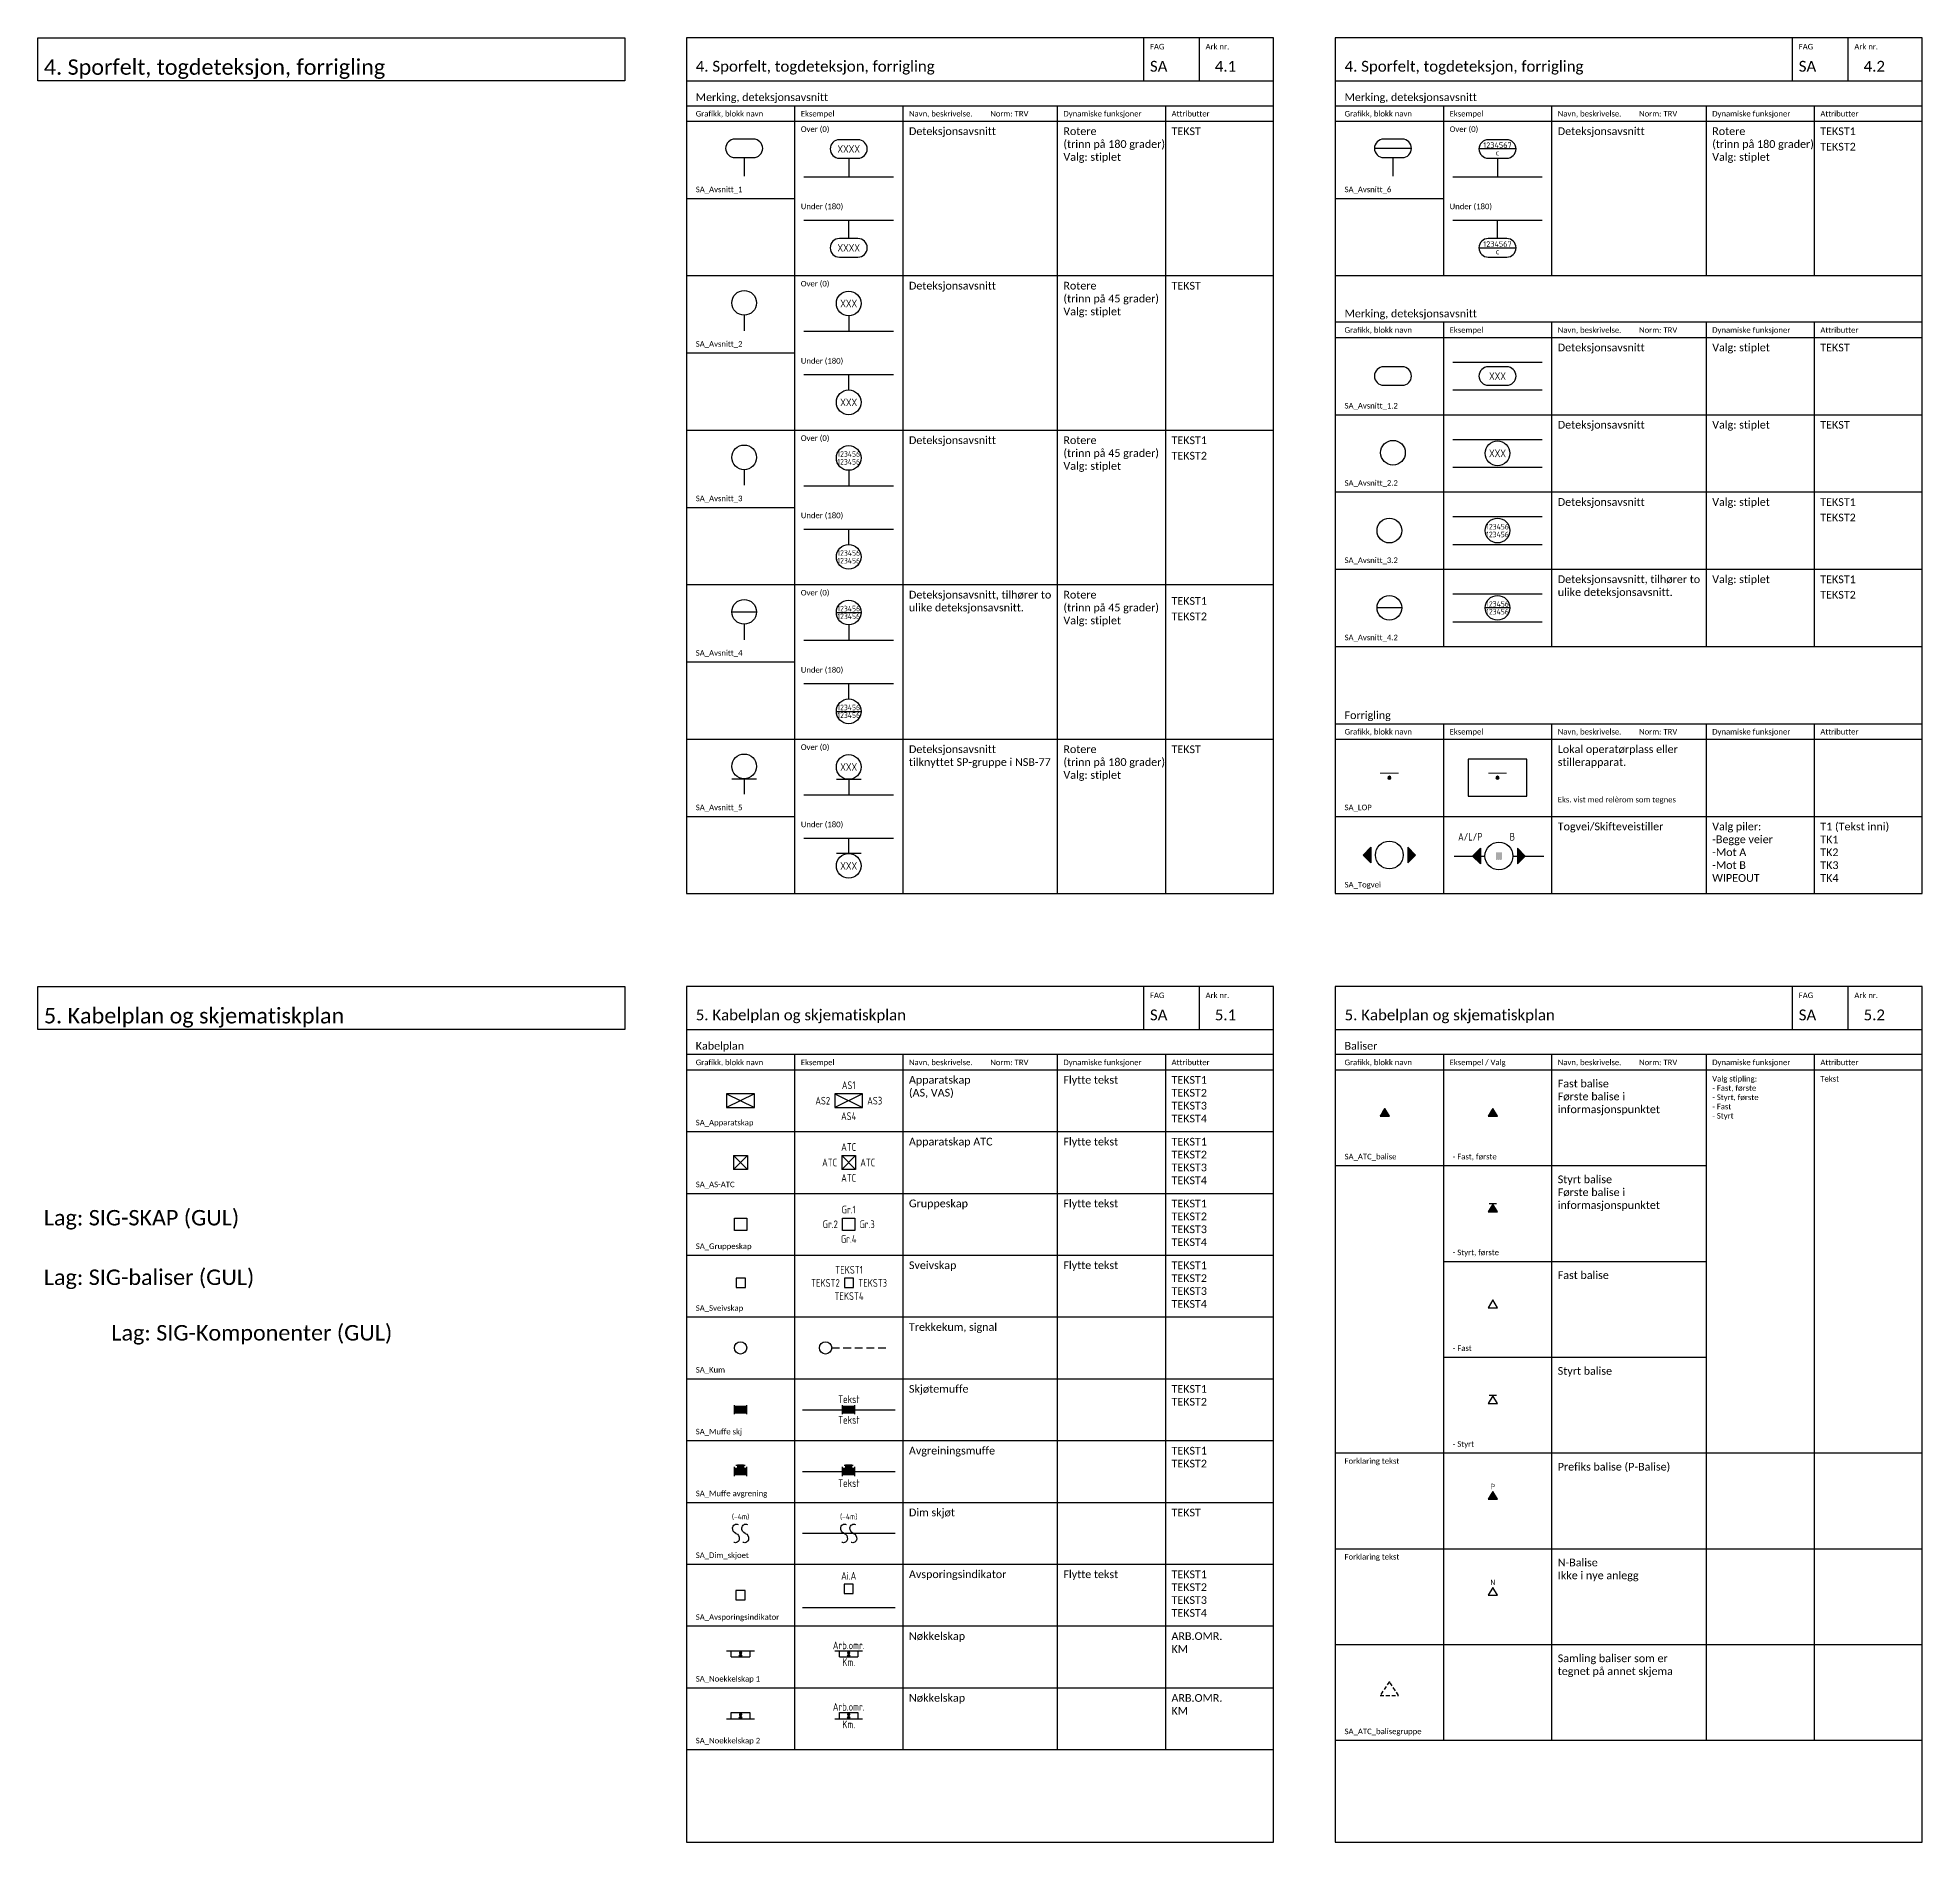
# Model space of a CAD drawing. Header units: millimetres. Extents: x -210 to 2500, y -2763 to 277.
# Drawn here: x -210 to 400, y -1228 to -644 of the extents above; entities that cross this region are included whole.
import ezdxf
from ezdxf.enums import TextEntityAlignment as Align

# ---------------------------------------------------------------- set-up
doc = ezdxf.new("R2010")
doc.units = ezdxf.units.MM
doc.linetypes.add('HIDDEN_Signal', pattern=[3.75, 2.5, -1.25])
doc.linetypes.add('SOLID', pattern=[0])
for name, color, linetype in [('KOMPONENTER', 2, 'Continuous'), ('RAMME', 5, 'Continuous'), ('RAMME SYMBOLER', 4, 'Continuous'), ('RAMME TEKST', 7, 'Continuous'), ('Sig-baliser', 2, 'Continuous'), ('SIG-KABELKANAL', 4, 'HIDDEN_Signal'), ('SIG-KABLER', 2, 'Continuous'), ('SIG-Komponenter', 2, 'Continuous'), ('SIG-SKAP', 2, 'Continuous'), ('SIG-SPOR enlinje', 5, 'Continuous'), ('SIG-SPOR-I', 1, 'Continuous'), ('SIG-SPOR-U', 2, 'Continuous'), ('SIG-Sporavsnitt', 2, 'Continuous'), ('SIG-VEKSLER', 2, 'Continuous'), ('SIG_ATT_Tekst18', 4, 'Continuous'), ('SIG_ATT_Tekst25', 2, 'Continuous')]:
    doc.layers.add(name, color=color, linetype=linetype)
doc.layers.add('Wipeout', color=7, linetype='Continuous', true_color=0xfffefd)
doc.styles.add('Calibri', font='calibri.ttf')
doc.styles.add('ISOCP', font='isocp.shx', dxfattribs={"width": 0.9})

msp = doc.modelspace()

# ---------------------------------------------------------------- texts
at = {"lineweight": -2, "insert": (-186.155, -1060.613), "char_height": 5, "width": 126.67505, "attachment_point": 1, "style": 'Calibri'}
msp.add_mtext('Lag: SIG-Komponenter (GUL)', dxfattribs=at)
at = {"layer": 'RAMME TEKST', "linetype": 'ByBlock', "style": 'Calibri'}
for s, height, p in [('FAG', 1.8, (150, -647.8)), ('Ark nr.', 1.8, (168, -647.8)), ('FAG', 1.8, (360, -647.8)), ('Ark nr.', 1.8, (378, -647.8)), ('4. Sporfelt, togdeteksjon, forrigling', 3.5, (3, -655)), ('SA', 3.5, (150, -655)), ('4.1', 3.5, (171, -655)), ('4. Sporfelt, togdeteksjon, forrigling', 3.5, (213, -655)), ('SA', 3.5, (360, -655)), ('4.2', 3.5, (381, -655)), ('Merking, deteksjonsavsnitt', 2.5, (3, -664.5)), ('Merking, deteksjonsavsnitt', 2.5, (213, -664.5)), ('Grafikk, blokk navn', 1.8, (3, -669.5)), ('Eksempel', 1.8, (37, -669.5)), ('Navn, beskrivelse.         Norm: TRV', 1.8, (72, -669.5)), ('Dynamiske funksjoner', 1.8, (122, -669.5)), ('Attributter', 1.8, (157, -669.5)), ('Grafikk, blokk navn', 1.8, (213, -669.5)), ('Eksempel', 1.8, (247, -669.5)), ('Navn, beskrivelse.         Norm: TRV', 1.8, (282, -669.5)), ('Dynamiske funksjoner', 1.8, (332, -669.5)), ('Attributter', 1.8, (367, -669.5)), ('Over (0)', 1.8, (37, -674.5)), ('Over (0)', 1.8, (247, -674.5)), ('SA_Avsnitt_1', 1.8, (3, -694)), ('SA_Avsnitt_6', 1.8, (213, -694)), ('Under (180)', 1.8, (37, -699.5)), ('Under (180)', 1.8, (247, -699.5)), ('Over (0)', 1.8, (37, -724.5)), ('Merking, deteksjonsavsnitt', 2.5, (213, -734.5)), ('Grafikk, blokk navn', 1.8, (213, -739.5)), ('Eksempel', 1.8, (247, -739.5)), ('Navn, beskrivelse.         Norm: TRV', 1.8, (282, -739.5)), ('Dynamiske funksjoner', 1.8, (332, -739.5)), ('Attributter', 1.8, (367, -739.5)), ('SA_Avsnitt_2', 1.8, (3, -744)), ('Under (180)', 1.8, (37, -749.5)), ('SA_Avsnitt_1.2', 1.8, (213, -764)), ('Over (0)', 1.8, (37, -774.5)), ('SA_Avsnitt_3', 1.8, (3, -794)), ('SA_Avsnitt_2.2', 1.8, (213, -789)), ('Under (180)', 1.8, (37, -799.5)), ('SA_Avsnitt_3.2', 1.8, (213, -814)), ('Over (0)', 1.8, (37, -824.5)), ('SA_Avsnitt_4.2', 1.8, (213, -839)), ('SA_Avsnitt_4', 1.8, (3, -844)), ('Under (180)', 1.8, (37, -849.5)), ('Forrigling', 2.5, (213, -864.5)), ('Attributter', 1.8, (367, -869.5)), ('Over (0)', 1.8, (37, -874.5)), ('SA_Avsnitt_5', 1.8, (3, -894)), ('Under (180)', 1.8, (37, -899.5)), ('FAG', 1.8, (150, -954.8)), ('Ark nr.', 1.8, (168, -954.8)), ('FAG', 1.8, (360, -954.8)), ('Ark nr.', 1.8, (378, -954.8)), ('5. Kabelplan og skjematiskplan', 3.5, (3, -962)), ('SA', 3.5, (150, -962)), ('5.1', 3.5, (171, -962)), ('5. Kabelplan og skjematiskplan', 3.5, (213, -962)), ('SA', 3.5, (360, -962)), ('5.2', 3.5, (381, -962)), ('Kabelplan', 2.5, (3, -971.5)), ('Baliser', 2.5, (213, -971.5)), ('Grafikk, blokk navn', 1.8, (3, -976.5)), ('Eksempel', 1.8, (37, -976.5)), ('Navn, beskrivelse.         Norm: TRV', 1.8, (72, -976.5)), ('Dynamiske funksjoner', 1.8, (122, -976.5)), ('Attributter', 1.8, (157, -976.5)), ('Grafikk, blokk navn', 1.8, (213, -976.5)), ('Eksempel / Valg', 1.8, (247, -976.5)), ('Navn, beskrivelse.         Norm: TRV', 1.8, (282, -976.5)), ('Dynamiske funksjoner', 1.8, (332, -976.5)), ('Attributter', 1.8, (367, -976.5)), ('SA_Apparatskap', 1.8, (3, -996)), ('SA_ATC_balise', 1.8, (213, -1007)), ('- Fast, første', 1.8, (248, -1007)), ('SA_AS-ATC', 1.8, (3, -1016)), ('SA_Gruppeskap', 1.8, (3, -1036)), ('- Styrt, første', 1.8, (248, -1038)), ('SA_Sveivskap', 1.8, (3, -1056)), ('- Fast', 1.8, (248, -1069)), ('SA_Kum', 1.8, (3, -1076)), ('SA_Muffe skj', 1.8, (3, -1096)), ('Forklaring tekst', 1.8, (213, -1105.5)), ('- Styrt', 1.8, (248, -1100)), ('SA_Muffe avgrening', 1.8, (3, -1116)), ('SA_Dim_skjoet', 1.8, (3, -1136)), ('Forklaring tekst', 1.8, (213, -1136.5)), ('SA_Avsporingsindikator', 1.8, (3, -1156)), ('SA_Noekkelskap 1', 1.8, (3, -1176)), ('SA_Noekkelskap 2', 1.8, (3, -1196)), ('SA_ATC_balisegruppe', 1.8, (213, -1193))]:
    msp.add_text(s, height=height, dxfattribs=at).set_placement(p)
at = {"layer": 'RAMME TEKST', "style": 'Calibri'}
for s, height, p in [('4. Sporfelt, togdeteksjon, forrigling', 5, (-208, -656)), ('TEKST', 2.5, (156.971, -675.525)), ('TEKST1', 2.5, (366.971, -675.525)), ('TEKST2', 2.5, (366.971, -680.525)), ('TEKST', 2.5, (156.971, -725.525)), ('TEKST', 2.5, (366.971, -745.525)), ('TEKST', 2.5, (366.971, -770.525)), ('TEKST1', 2.5, (156.971, -775.525)), ('TEKST2', 2.5, (156.971, -780.525)), ('TEKST1', 2.5, (366.971, -795.525)), ('TEKST2', 2.5, (366.971, -800.525)), ('TEKST1', 2.5, (366.971, -820.525)), ('TEKST2', 2.5, (366.971, -825.525)), ('TEKST1', 2.5, (156.971, -827.525)), ('TEKST2', 2.5, (156.971, -832.525)), ('TEKST', 2.5, (156.971, -875.525)), ('5. Kabelplan og skjematiskplan', 5, (-208, -963)), ('Lag: SIG-SKAP (GUL)', 5, (-208, -1028.376)), ('Lag: SIG-baliser (GUL)', 5, (-208, -1047.642))]:
    msp.add_text(s, height=height, dxfattribs=at).set_placement(p)
at = {"layer": 'RAMME TEKST', "linetype": 'ByBlock', "attachment_point": 1, "style": 'Calibri'}
for s, insert, char_height, width in [('Deteksjonsavsnitt', (72, -673), 2.5, 46), ('Rotere \\P(trinn på 180 grader)\\PValg: stiplet', (122, -673), 2.5, 46), ('Deteksjonsavsnitt', (282, -673), 2.5, 46), ('Rotere \\P(trinn på 180 grader)\\PValg: stiplet', (332, -673), 2.5, 46), ('Deteksjonsavsnitt', (72, -723), 2.5, 46), ('Rotere\\P(trinn på 45 grader)\\PValg: stiplet', (122, -723), 2.5, 46), ('Deteksjonsavsnitt', (282, -743), 2.5, 46), ('Valg: stiplet', (332, -743), 2.5, 46), ('Deteksjonsavsnitt', (282, -768), 2.5, 46), ('Valg: stiplet', (332, -768), 2.5, 46), ('Deteksjonsavsnitt', (72, -773), 2.5, 46), ('Rotere\\P(trinn på 45 grader)\\PValg: stiplet', (122, -773), 2.5, 46), ('Deteksjonsavsnitt', (282, -793), 2.5, 46), ('Valg: stiplet', (332, -793), 2.5, 46), ('Deteksjonsavsnitt, tilhører to ulike deteksjonsavsnitt.', (72, -823), 2.5, 46), ('Rotere\\P(trinn på 45 grader)\\PValg: stiplet', (122, -823), 2.5, 46), ('Deteksjonsavsnitt, tilhører to ulike deteksjonsavsnitt.', (282, -818), 2.5, 46), ('Valg: stiplet', (332, -818), 2.5, 46), ('Deteksjonsavsnitt\\Ptilknyttet SP-gruppe i NSB-77', (72, -873), 2.5, 46), ('Rotere\\P(trinn på 180 grader)\\PValg: stiplet', (122, -873), 2.5, 46), ('Valg piler:\\P-Begge veier\\P-Mot A\\P-Mot B\\PWIPEOUT', (332, -898), 2.5, 46), ('Apparatskap\\P(AS, VAS)', (72, -980), 2.5, 46), ('Flytte tekst', (122, -980), 2.5, 46), ('Fast balise\\PFørste balise i informasjonspunktet', (282, -981.2), 2.5, 46), ('Valg stipling:\\P- Fast, første\\P- Styrt, første\\P- Fast\\P- Styrt', (332, -980), 1.8, 33), ('Apparatskap ATC', (72, -1000), 2.5, 46), ('Flytte tekst', (122, -1000), 2.5, 46), ('Styrt balise\\PFørste balise i informasjonspunktet', (282, -1012.2), 2.5, 46), ('Gruppeskap', (72, -1020), 2.5, 46), ('Flytte tekst', (122, -1020), 2.5, 46), ('Sveivskap', (72, -1040), 2.5, 46), ('Flytte tekst', (122, -1040), 2.5, 46), ('Fast balise', (282, -1043.2), 2.5, 46), ('Trekkekum, signal', (72, -1060), 2.5, 46), ('Styrt balise', (282, -1074.2), 2.5, 46), ('Skjøtemuffe', (72, -1080), 2.5, 46), ('Avgreiningsmuffe', (72, -1100), 2.5, 46), ('Prefiks balise (P-Balise)', (282, -1105.2), 2.5, 46), ('Dim skjøt', (72, -1120), 2.5, 46), ('Avsporingsindikator', (72, -1140), 2.5, 46), ('Flytte tekst', (122, -1140), 2.5, 46), ('N-Balise\\PIkke i nye anlegg', (282, -1136.2), 2.5, 46), ('Nøkkelskap', (72, -1160), 2.5, 46), ('Samling baliser som er tegnet på annet skjema', (282, -1167.2), 2.5, 46), ('Nøkkelskap', (72, -1180), 2.5, 46)]:
    msp.add_mtext(s, dxfattribs=dict(at, insert=insert, char_height=char_height, width=width))
at = {"layer": 'RAMME TEKST', "linetype": 'ByBlock', "lineweight": -2, "width": 26.77885, "attachment_point": 1, "style": 'Calibri'}
for s, insert, char_height in [('T1 (Tekst inni)\\PTK1\\PTK2\\PTK3\\PTK4', (366.971, -898.025), 2.5), ('TEKST1\\PTEKST2\\PTEKST3\\PTEKST4', (156.971, -980.025), 2.5), ('Tekst', (366.971, -980.025), 1.8), ('TEKST1\\PTEKST2\\PTEKST3\\PTEKST4', (156.971, -1000.025), 2.5), ('TEKST1\\PTEKST2\\PTEKST3\\PTEKST4', (156.971, -1020.025), 2.5), ('TEKST1\\PTEKST2\\PTEKST3\\PTEKST4', (156.971, -1040.025), 2.5), ('TEKST1\\PTEKST2', (156.971, -1080.025), 2.5), ('TEKST1\\PTEKST2', (156.971, -1100.025), 2.5), ('TEKST', (156.971, -1120.025), 2.5), ('TEKST1\\PTEKST2\\PTEKST3\\PTEKST4', (156.971, -1140.025), 2.5), ('ARB.OMR.\\PKM', (156.971, -1160.025), 2.5), ('ARB.OMR.\\PKM', (156.971, -1180.025), 2.5)]:
    msp.add_mtext(s, dxfattribs=dict(at, insert=insert, char_height=char_height))

# ---------------------------------------------------------------- blocks, each defined once
blk = doc.blocks.new('*U520')
at = {"linetype": 'ByBlock', "lineweight": -2}
blk.add_lwpolyline([(-3, -1.5), (0, -1.5), (0, 1.5), (-3, 1.5)], close=True, dxfattribs=at)
at = {"layer": 'SIG_ATT_Tekst25', "linetype": 'ByBlock', "lineweight": -2, "style": 'ISOCP', "width": 0.9}
blk.add_attdef('TEKST2', text='', height=2.5, dxfattribs=at).set_placement((-4.5, -1.25), align=Align.RIGHT)
for tag, p in [('TEKST1', (-1.5, 3)), ('TEKST4', (-1.5, -5.5))]:
    blk.add_attdef(tag, text='', height=2.5, dxfattribs=at).set_placement(p, align=Align.CENTER)
blk.add_attdef('TEKST3', (1.5, -1.25), '', height=2.5, dxfattribs=at)
blk = doc.blocks.new('SA_Noekkelskap 1')
at = {"linetype": 'ByBlock', "lineweight": -2}
h = blk.add_hatch(color=0, dxfattribs=at)
h.dxf.hatch_style = 1
edge = h.paths.add_edge_path()
edge.add_line((-0.04, -1.03), (-0.52, -1.73))
edge.add_line((-0.52, -1.73), (0.52, -1.73))
edge.add_line((0.52, -1.73), (0.04, -1.03))
edge.add_arc((0, -0.67), 0.371, 275.8342, 624.1658)
at = {"color": 0, "linetype": 'ByBlock'}
for points in [[(-4.5, 0), (4.5, 0)], [(-3, -2), (-3, 0)], [(3, 0), (3, -2)], [(-3, -2), (3, -2)]]:
    blk.add_lwpolyline(points, dxfattribs=at)
at = {"color": 0, "linetype": 'ByBlock', "lineweight": -2}
blk.add_lwpolyline([(-0.04, -1.03), (-0.52, -1.73), (0.52, -1.73), (0.04, -1.03, 19.624368)], format="xyb", close=True, dxfattribs=at)
for points in [[(0, -1.16), (-0.33, -1.63), (0.33, -1.63)], [(0, -1.33), (-0.14, -1.53), (0.14, -1.53)]]:
    blk.add_lwpolyline(points, close=True, dxfattribs=at)
for radius in [0.271, 0.171, 0.0707]:
    blk.add_circle((0, -0.67), radius, dxfattribs=at)
at = {"layer": 'SIG_ATT_Tekst25', "style": 'ISOCP', "width": 0.9}
for tag, p in [('ARB.OMR.', (0, 1.73)), ('KM.', (0, -3.71))]:
    blk.add_attdef(tag, text='', height=2.5, dxfattribs=at).set_placement(p, align=Align.MIDDLE_CENTER)
blk = doc.blocks.new('SA_Noekkelskap 2')
at = {"linetype": 'ByBlock', "lineweight": -2}
h = blk.add_hatch(color=0, dxfattribs=at)
h.dxf.hatch_style = 1
edge = h.paths.add_edge_path()
edge.add_line((-0.04, 0.97), (-0.52, 0.27))
edge.add_line((-0.52, 0.27), (0.52, 0.27))
edge.add_line((0.52, 0.27), (0.04, 0.97))
edge.add_arc((0, 1.33), 0.371, 275.8342, 624.1658)
at = {"color": 0, "linetype": 'ByBlock'}
for points in [[(-4.5, 0), (4.5, 0)], [(-3, 0), (-3, 2)], [(-3, 2), (3, 2)], [(3, 2), (3, 0)]]:
    blk.add_lwpolyline(points, dxfattribs=at)
at = {"color": 0, "linetype": 'ByBlock', "lineweight": -2}
blk.add_lwpolyline([(-0.04, 0.97), (-0.52, 0.27), (0.52, 0.27), (0.04, 0.97, 19.624368)], format="xyb", close=True, dxfattribs=at)
for points in [[(0, 0.84), (-0.33, 0.37), (0.33, 0.37)], [(0, 0.67), (-0.14, 0.47), (0.14, 0.47)]]:
    blk.add_lwpolyline(points, close=True, dxfattribs=at)
for radius in [0.271, 0.171, 0.0707]:
    blk.add_circle((0, 1.33), radius, dxfattribs=at)
at = {"layer": 'SIG_ATT_Tekst25', "style": 'ISOCP', "width": 0.9}
for tag, p in [('ARB.OMR.', (0, 3.85)), ('KM.', (0, -1.84))]:
    blk.add_attdef(tag, text='', height=2.5, dxfattribs=at).set_placement(p, align=Align.MIDDLE_CENTER)
blk = doc.blocks.new('SA_Muffe avgrening')
at = {"linetype": 'ByBlock', "lineweight": -2}
h = blk.add_hatch(color=0, dxfattribs=at)
h.dxf.hatch_style = 1
h.paths.add_polyline_path([(2, -1), (2, 1), (1, 1), (1, 2), (-1, 2), (-1, 1), (-2, 1), (-2, -1)])
at = {"color": 0, "linetype": 'ByBlock', "lineweight": -2}
for p, q in [((-2, -1.5), (-2, 1.5)), ((-1, 2), (-1, 1)), ((-0.9, 2), (-0.9, 1)), ((-0.8, 2), (-0.8, 1)), ((-0.7, 2), (-0.7, 1)), ((-0.6, 2), (-0.6, 1)), ((-0.5, 2), (-0.5, 1)), ((-0.4, 2), (-0.4, 1)), ((-0.3, 2), (-0.3, 1)), ((-0.2, 2), (-0.2, 1)), ((-0.1, 2), (-0.1, 1)), ((0, 2), (0, 1)), ((0.1, 2), (0.1, 1)), ((0.2, 2), (0.2, 1)), ((0.3, 2), (0.3, 1)), ((0.4, 2), (0.4, 1)), ((0.5, 2), (0.5, 1)), ((0.6, 2), (0.6, 1)), ((0.7, 2), (0.7, 1)), ((0.8, 2), (0.8, 1)), ((0.9, 2), (0.9, 1)), ((1, 1), (1, 2)), ((2, -1.5), (2, 1.5))]:
    blk.add_line(p, q, dxfattribs=at)
blk.add_lwpolyline([(2, -1), (2, 1), (1, 1), (1, 2), (-1, 2), (-1, 1), (-2, 1), (-2, -1)], close=True, dxfattribs=at)
for points in [[(-2, 1), (2, 1)], [(-2, 0.9), (2, 0.9)], [(-2, 0.8), (2, 0.8)], [(-2, 0.7), (2, 0.7)], [(-2, 0.6), (2, 0.6)], [(-2, 0.5), (2, 0.5)], [(-2, 0.4), (2, 0.4)], [(-2, 0.3), (2, 0.3)], [(-2, 0.2), (2, 0.2)], [(-2, 0.1), (2, 0.1)], [(-1.5, 2), (1.5, 2)], [(-2, 0), (2, 0)], [(-2, -0.1), (2, -0.1)], [(-2, -0.2), (2, -0.2)], [(-2, -0.3), (2, -0.3)], [(-2, -0.4), (2, -0.4)], [(-2, -0.5), (2, -0.5)], [(-2, -0.6), (2, -0.6)], [(-2, -0.7), (2, -0.7)], [(-2, -0.8), (2, -0.8)], [(-2, -0.9), (2, -0.9)], [(-2, -1), (2, -1)]]:
    blk.add_lwpolyline(points, dxfattribs=at)
at = {"layer": 'SIG_ATT_Tekst25', "linetype": 'ByBlock', "lineweight": -2, "style": 'ISOCP', "width": 0.9}
blk.add_attdef('TEKST1', text='', height=2.5, dxfattribs=at).set_placement((0.04, -5), align=Align.CENTER)
blk = doc.blocks.new('SA_Muffe skjoet')
at = {"linetype": 'ByBlock', "lineweight": -2}
h = blk.add_hatch(color=0, dxfattribs=at)
h.dxf.hatch_style = 1
h.paths.add_polyline_path([(-2, -1), (2, -1), (2, 1), (-2, 1)])
at = {"color": 0, "linetype": 'ByBlock', "lineweight": -2}
for p, q in [((-2, -1.5), (-2, 1.5)), ((-2, 1), (2, 1)), ((-2, 0.9), (2, 0.9)), ((-2, 0.8), (2, 0.8)), ((-2, 0.7), (2, 0.7)), ((-2, 0.6), (2, 0.6)), ((-2, 0.5), (2, 0.5)), ((-2, 0.4), (2, 0.4)), ((-2, 0.3), (2, 0.3)), ((-2, 0.2), (2, 0.2)), ((-2, 0.1), (2, 0.1)), ((2, -1.5), (2, 1.5)), ((-2, 0), (2, 0)), ((-2, -0.1), (2, -0.1)), ((-2, -0.2), (2, -0.2)), ((-2, -0.3), (2, -0.3)), ((-2, -0.4), (2, -0.4)), ((-2, -0.5), (2, -0.5)), ((-2, -0.6), (2, -0.6)), ((-2, -0.7), (2, -0.7)), ((-2, -0.8), (2, -0.8)), ((-2, -0.9), (2, -0.9)), ((-2, -1), (2, -1))]:
    blk.add_line(p, q, dxfattribs=at)
blk.add_lwpolyline([(-2, -1), (2, -1), (2, 1), (-2, 1)], close=True, dxfattribs=at)
at = {"layer": 'SIG_ATT_Tekst25', "linetype": 'ByBlock', "lineweight": -2, "style": 'ISOCP', "width": 0.9}
for tag, p in [('TEKST1', (0.05, 2.13)), ('TEKST2', (0.05, -4.55))]:
    blk.add_attdef(tag, text='', height=2.5, dxfattribs=at).set_placement(p, align=Align.CENTER)
blk = doc.blocks.new('*U518')
at = {"color": 0, "linetype": 'ByBlock', "lineweight": -2}
blk.add_line((0, 4), (4, 4), dxfattribs=at)
for points in [[(0, 0), (0, 4)], [(4, 0), (0, 0)], [(4, 4), (4, 0)]]:
    blk.add_lwpolyline(points, dxfattribs=at)
at = {"layer": 'SIG_ATT_Tekst25', "linetype": 'ByBlock', "lineweight": -2, "style": 'ISOCP', "width": 0.9}
for tag, p in [('TEKST1', (2, 5.5)), ('TEKST4', (2, -4))]:
    blk.add_attdef(tag, text='', height=2.5, dxfattribs=at).set_placement(p, align=Align.CENTER)
blk.add_attdef('TEKST2', text='', height=2.5, dxfattribs=at).set_placement((-1.5, 0.75), align=Align.RIGHT)
blk.add_attdef('TEKST3', (5.5, 0.75), '', height=2.5, dxfattribs=at)
blk = doc.blocks.new('*U517')
at = {"color": 0, "linetype": 'ByBlock', "lineweight": -2}
for p, q in [((4.5, 4.5), (-4.5, 4.5)), ((4.5, 4.5), (-4.5, 0)), ((-4.5, 4.5), (4.5, 0)), ((-4.5, 4.5), (-4.5, 0)), ((-4.5, 0), (4.5, 0)), ((4.5, 0), (4.5, 4.5))]:
    blk.add_line(p, q, dxfattribs=at)
at = {"layer": 'SIG_ATT_Tekst25', "linetype": 'ByBlock', "lineweight": -2, "style": 'ISOCP', "width": 0.9}
for tag, p in [('TEKST1', (0, 6)), ('TEKST4', (0, -4))]:
    blk.add_attdef(tag, text='', height=2.5, dxfattribs=at).set_placement(p, align=Align.CENTER)
blk.add_attdef('TEKST2', text='', height=2.5, dxfattribs=at).set_placement((-6, 1), align=Align.RIGHT)
blk.add_attdef('TEKST3', (6, 1), '', height=2.5, dxfattribs=at)
blk = doc.blocks.new('*U515')
at = {"color": 0, "linetype": 'ByBlock', "lineweight": -2}
for p, q in [((-2.25, 4.5), (2.25, 4.5)), ((-2.25, 0), (2.25, 4.5)), ((-2.25, 4.5), (2.25, 0)), ((-2.25, 4.5), (-2.25, 0)), ((2.25, 0), (-2.25, 0)), ((2.25, 4.5), (2.25, 0))]:
    blk.add_line(p, q, dxfattribs=at)
at = {"layer": 'SIG_ATT_Tekst25', "linetype": 'ByBlock', "lineweight": -2, "style": 'ISOCP', "width": 0.9}
for tag, p in [('TEKST1', (0, 6)), ('TEKST4', (0, -4))]:
    blk.add_attdef(tag, text='', height=2.5, dxfattribs=at).set_placement(p, align=Align.CENTER)
blk.add_attdef('TEKST2', text='', height=2.5, dxfattribs=at).set_placement((-3.75, 1), align=Align.RIGHT)
blk.add_attdef('TEKST3', (3.75, 1), '', height=2.5, dxfattribs=at)
blk = doc.blocks.new('*U516')
at = {"color": 0, "linetype": 'ByBlock', "lineweight": -2}
for p, q in [((-2.25, 4.5), (2.25, 4.5)), ((-2.25, 0), (2.25, 4.5)), ((-2.25, 4.5), (2.25, 0)), ((-2.25, 4.5), (-2.25, 0)), ((2.25, 0), (-2.25, 0)), ((2.25, 4.5), (2.25, 0))]:
    blk.add_line(p, q, dxfattribs=at)
at = {"layer": 'SIG_ATT_Tekst25', "linetype": 'ByBlock', "lineweight": -2, "style": 'ISOCP', "width": 0.9}
for tag, p in [('TEKST1', (0, 6)), ('TEKST4', (0, -4))]:
    blk.add_attdef(tag, text='', height=2.5, dxfattribs=at).set_placement(p, align=Align.CENTER)
blk.add_attdef('TEKST2', text='', height=2.5, dxfattribs=at).set_placement((-3.75, 1), align=Align.RIGHT)
blk.add_attdef('TEKST3', (3.75, 1), '', height=2.5, dxfattribs=at)
blk = doc.blocks.new('SA_Kum')
at = {"color": 0, "linetype": 'ByBlock', "lineweight": -2}
blk.add_circle((0, 0), 2, dxfattribs=at)
blk = doc.blocks.new('SA_Dim_skjoet')
at = {"color": 0, "linetype": 'ByBlock', "lineweight": -2}
for points in [[(-1.5, -0.03, -0.333333), (-2.59, 1.78, -0.5), (-0.77, 2.88)], [(1.5, -0.03, -0.333333), (0.41, 1.78, -0.5), (2.23, 2.88)], [(-1.5, -0.03, -0.333333), (-0.41, -1.85, -0.5), (-2.23, -2.94)], [(1.5, -0.03, -0.333333), (2.59, -1.85, -0.5), (0.77, -2.94)]]:
    blk.add_lwpolyline(points, format="xyb", dxfattribs=at)
at = {"layer": 'SIG_ATT_Tekst18', "style": 'ISOCP', "width": 0.9}
blk.add_attdef('TEKST', text='', height=1.8, dxfattribs=at).set_placement((0, 4.5), align=Align.CENTER)
blk = doc.blocks.new('*U470')
at = {"color": 0, "linetype": 'ByBlock', "lineweight": -2}
blk.add_line((0, 5), (0, 0), dxfattribs=at)
blk.add_circle((0, 9), 4, dxfattribs=at)
at = {"layer": 'SIG_ATT_Tekst25', "linetype": 'ByBlock', "lineweight": -2, "style": 'ISOCP', "width": 0.9}
blk.add_attdef('TEKST', text='', height=2.5, dxfattribs=at).set_placement((0, 9), align=Align.MIDDLE)
blk = doc.blocks.new('*U469')
at = {"color": 0, "linetype": 'ByBlock', "lineweight": -2}
blk.add_line((0, 5), (0, 0), dxfattribs=at)
blk.add_circle((0, 9), 4, dxfattribs=at)
at = {"layer": 'SIG_ATT_Tekst25', "linetype": 'ByBlock', "lineweight": -2, "style": 'ISOCP', "width": 0.9}
blk.add_attdef('TEKST', text='', height=2.5, dxfattribs=at).set_placement((0, 9), align=Align.MIDDLE)
blk = doc.blocks.new('*U465')
at = {"color": 0, "linetype": 'ByBlock', "lineweight": -2}
blk.add_line((0, 6), (0, 0), dxfattribs=at)
blk.add_lwpolyline([(-3, 12, 1), (-3, 6), (3, 6, 1), (3, 12)], format="xyb", close=True, dxfattribs=at)
at = {"layer": 'SIG_ATT_Tekst25', "linetype": 'ByBlock', "lineweight": -2, "style": 'ISOCP', "width": 0.9}
blk.add_attdef('TEKST', text='', height=2.5, dxfattribs=at).set_placement((0, 9), align=Align.MIDDLE)
blk = doc.blocks.new('*U467')
at = {"color": 0, "linetype": 'ByBlock', "lineweight": -2}
blk.add_line((0, 6), (0, 0), dxfattribs=at)
blk.add_lwpolyline([(-3, 12, 1), (-3, 6), (3, 6, 1), (3, 12)], format="xyb", close=True, dxfattribs=at)
at = {"layer": 'SIG_ATT_Tekst25', "linetype": 'ByBlock', "lineweight": -2, "style": 'ISOCP', "width": 0.9}
blk.add_attdef('TEKST', text='', height=2.5, dxfattribs=at).set_placement((0, 9), align=Align.MIDDLE)
blk = doc.blocks.new('*U466')
at = {"color": 0, "linetype": 'ByBlock', "lineweight": -2}
blk.add_line((0, -6), (0, 0), dxfattribs=at)
blk.add_lwpolyline([(3, -12, 1), (3, -6), (-3, -6, 1), (-3, -12)], format="xyb", close=True, dxfattribs=at)
at = {"layer": 'SIG_ATT_Tekst25', "linetype": 'ByBlock', "lineweight": -2, "style": 'ISOCP', "width": 0.9}
blk.add_attdef('TEKST', text='', height=2.5, dxfattribs=at).set_placement((0, -9), align=Align.MIDDLE)
blk = doc.blocks.new('*U468')
at = {"color": 0, "linetype": 'ByBlock', "lineweight": -2}
blk.add_line((0, -5), (0, 0), dxfattribs=at)
blk.add_circle((0, -9), 4, dxfattribs=at)
at = {"layer": 'SIG_ATT_Tekst25', "linetype": 'ByBlock', "lineweight": -2, "style": 'ISOCP', "width": 0.9}
blk.add_attdef('TEKST', text='', height=2.5, dxfattribs=at).set_placement((0, -9), align=Align.MIDDLE)
blk = doc.blocks.new('*U472')
at = {"color": 0, "linetype": 'ByBlock', "lineweight": -2}
blk.add_line((0, 5), (0, 0), dxfattribs=at)
blk.add_circle((0, 9), 4, dxfattribs=at)
at = {"layer": 'SIG_ATT_Tekst18', "linetype": 'ByBlock', "lineweight": -2, "style": 'ISOCP', "width": 0.9}
for tag, p in [('TEKST2', (0, 7.75)), ('TEKST1', (0, 10.25))]:
    blk.add_attdef(tag, text='', height=1.8, dxfattribs=at).set_placement(p, align=Align.MIDDLE)
blk = doc.blocks.new('*U471')
at = {"color": 0, "linetype": 'ByBlock', "lineweight": -2}
blk.add_line((0, -5), (0, 0), dxfattribs=at)
blk.add_circle((0, -9), 4, dxfattribs=at)
at = {"layer": 'SIG_ATT_Tekst18', "linetype": 'ByBlock', "lineweight": -2, "style": 'ISOCP', "width": 0.9}
for tag, p in [('TEKST2', (0, -10.25)), ('TEKST1', (0, -7.75))]:
    blk.add_attdef(tag, text='', height=1.8, dxfattribs=at).set_placement(p, align=Align.MIDDLE)
blk = doc.blocks.new('*U519')
at = {"linetype": 'ByBlock', "lineweight": -2}
blk.add_lwpolyline([(-3, -1.5), (0, -1.5), (0, 1.5), (-3, 1.5)], close=True, dxfattribs=at)
at = {"layer": 'SIG_ATT_Tekst25', "linetype": 'ByBlock', "lineweight": -2, "style": 'ISOCP', "width": 0.9}
blk.add_attdef('TEKST2', text='', height=2.5, dxfattribs=at).set_placement((-4.5, -1.25), align=Align.RIGHT)
for tag, p in [('TEKST1', (-1.5, 3)), ('TEKST4', (-1.5, -5.5))]:
    blk.add_attdef(tag, text='', height=2.5, dxfattribs=at).set_placement(p, align=Align.CENTER)
blk.add_attdef('TEKST3', (1.5, -1.25), '', height=2.5, dxfattribs=at)
blk = doc.blocks.new('*U474')
at = {"color": 0, "linetype": 'ByBlock', "lineweight": -2}
for p, q in [((-4, 9), (4, 9)), ((0, 5), (0, 0))]:
    blk.add_line(p, q, dxfattribs=at)
blk.add_circle((0, 9), 4, dxfattribs=at)
at = {"layer": 'SIG_ATT_Tekst18', "linetype": 'ByBlock', "lineweight": -2, "style": 'ISOCP', "width": 0.9}
for tag, p in [('TEKST2', (0, 7.75)), ('TEKST1', (0, 10.25))]:
    blk.add_attdef(tag, text='', height=1.8, dxfattribs=at).set_placement(p, align=Align.MIDDLE)
blk = doc.blocks.new('*U473')
at = {"color": 0, "linetype": 'ByBlock', "lineweight": -2}
for p, q in [((0, -5), (0, 0)), ((-4, -9), (4, -9))]:
    blk.add_line(p, q, dxfattribs=at)
blk.add_circle((0, -9), 4, dxfattribs=at)
at = {"layer": 'SIG_ATT_Tekst18', "linetype": 'ByBlock', "lineweight": -2, "style": 'ISOCP', "width": 0.9}
for tag, p in [('TEKST2', (0, -10.25)), ('TEKST1', (0, -7.75))]:
    blk.add_attdef(tag, text='', height=1.8, dxfattribs=at).set_placement(p, align=Align.MIDDLE)
blk = doc.blocks.new('*U477')
at = {"color": 0, "linetype": 'ByBlock', "lineweight": -2}
for p, q in [((-4, 5), (4, 5)), ((0, 5), (0, 0))]:
    blk.add_line(p, q, dxfattribs=at)
blk.add_circle((0, 9), 4, dxfattribs=at)
at = {"layer": 'SIG_ATT_Tekst25', "linetype": 'ByBlock', "lineweight": -2, "style": 'ISOCP', "width": 0.9}
blk.add_attdef('TEKST', text='', height=2.5, dxfattribs=at).set_placement((0, 9), align=Align.MIDDLE)
blk = doc.blocks.new('*U476')
at = {"color": 0, "linetype": 'ByBlock', "lineweight": -2}
for p, q in [((-4, 5), (4, 5)), ((0, 5), (0, 0))]:
    blk.add_line(p, q, dxfattribs=at)
blk.add_circle((0, 9), 4, dxfattribs=at)
at = {"layer": 'SIG_ATT_Tekst25', "linetype": 'ByBlock', "lineweight": -2, "style": 'ISOCP', "width": 0.9}
blk.add_attdef('TEKST', text='', height=2.5, dxfattribs=at).set_placement((0, 9), align=Align.MIDDLE)
blk = doc.blocks.new('*U475')
at = {"color": 0, "linetype": 'ByBlock', "lineweight": -2}
for p, q in [((0, -5), (0, 0)), ((4, -5), (-4, -5))]:
    blk.add_line(p, q, dxfattribs=at)
blk.add_circle((0, -9), 4, dxfattribs=at)
at = {"layer": 'SIG_ATT_Tekst25', "linetype": 'ByBlock', "lineweight": -2, "style": 'ISOCP', "width": 0.9}
blk.add_attdef('TEKST', text='', height=2.5, dxfattribs=at).set_placement((0, -9), align=Align.MIDDLE)
blk = doc.blocks.new('*U548')
at = {"linetype": 'ByBlock', "lineweight": -2}
h = blk.add_hatch(color=256, dxfattribs=at)
h.dxf.hatch_style = 1
h.paths.add_polyline_path([(0, 0), (-1.5, 2.5), (-3, 0)])
at = {"color": 0, "linetype": 'ByBlock', "lineweight": -2}
for p, q in [((-2.99, 0.01), (-1.13, 1.88)), ((-2.96, 0), (-1.11, 1.85)), ((-2.93, 0.12), (-1.14, 1.91)), ((-2.92, 0), (-1.09, 1.82)), ((-2.87, 0), (-1.08, 1.8)), ((-2.86, 0.23), (-1.16, 1.93)), ((-2.83, 0), (-1.06, 1.77)), ((-2.79, 0.34), (-1.18, 1.96)), ((-2.78, 0), (-1.04, 1.74)), ((-2.74, 0), (-1.03, 1.71)), ((-2.73, 0.45), (-1.19, 1.99)), ((-2.7, 0), (-1.01, 1.68)), ((-2.66, 0.57), (-1.21, 2.02)), ((-2.65, 0), (-0.99, 1.66)), ((-2.61, 0), (-0.98, 1.63)), ((-2.59, 0.68), (-1.23, 2.04)), ((-2.56, 0), (-0.96, 1.6)), ((-2.53, 0.79), (-1.24, 2.07)), ((-2.52, 0), (-0.94, 1.57)), ((-2.47, 0), (-0.93, 1.55)), ((-2.46, 0.9), (-1.26, 2.1)), ((-2.43, 0), (-0.91, 1.52)), ((-2.4, 1.01), (-1.28, 2.13)), ((-2.39, 0), (-0.89, 1.49)), ((-2.34, 0), (-0.88, 1.46)), ((-2.33, 1.12), (-1.29, 2.15)), ((-2.3, 0), (-0.86, 1.44)), ((-2.26, 1.23), (-1.31, 2.18)), ((-2.25, 0), (-0.85, 1.41)), ((-2.21, 0), (-0.83, 1.38)), ((-2.2, 1.34), (-1.33, 2.21)), ((-2.17, 0), (-0.81, 1.35)), ((-2.13, 1.45), (-1.34, 2.24)), ((-2.12, 0), (-0.8, 1.33)), ((-2.08, 0), (-0.78, 1.3)), ((-2.06, 1.56), (-1.36, 2.26)), ((-2.03, 0), (-0.76, 1.27)), ((-2, 1.67), (-1.38, 2.29)), ((-1.99, 0), (-0.75, 1.24)), ((-1.94, 0), (-0.73, 1.22)), ((-1.93, 1.78), (-1.39, 2.32)), ((-1.9, 0), (-0.71, 1.19)), ((-1.87, 1.89), (-1.41, 2.35)), ((-1.86, 0), (-0.7, 1.16)), ((-1.81, 0), (-0.68, 1.13)), ((-1.8, 2), (-1.43, 2.38)), ((-1.77, 0), (-0.66, 1.1)), ((-1.73, 2.11), (-1.44, 2.4)), ((-1.72, 0), (-0.65, 1.08)), ((-1.68, 0), (-0.63, 1.05)), ((-1.67, 2.22), (-1.46, 2.43)), ((-1.64, 0), (-0.61, 1.02)), ((-1.6, 2.33), (-1.47, 2.46)), ((-1.59, 0), (-0.6, 0.99)), ((-1.55, 0), (-0.58, 0.97)), ((-1.53, 2.44), (-1.49, 2.49)), ((-1.5, 0), (-0.56, 0.94)), ((-1.46, 0), (-0.55, 0.91)), ((-1.41, 0), (-0.53, 0.88)), ((-1.37, 0), (-0.51, 0.86)), ((-1.33, 0), (-0.5, 0.83)), ((-1.28, 0), (-0.48, 0.8)), ((-1.24, 0), (-0.46, 0.77)), ((-1.19, 0), (-0.45, 0.75)), ((-1.15, 0), (-0.43, 0.72)), ((-1.1, 0), (-0.41, 0.69)), ((-1.06, 0), (-0.4, 0.66)), ((-1.02, 0), (-0.38, 0.64)), ((-0.97, 0), (-0.36, 0.61)), ((-0.93, 0), (-0.35, 0.58)), ((-0.88, 0), (-0.33, 0.55)), ((-0.84, 0), (-0.31, 0.52)), ((-0.8, 0), (-0.3, 0.5)), ((-0.75, 0), (-0.28, 0.47)), ((-0.71, 0), (-0.27, 0.44)), ((-0.66, 0), (-0.25, 0.41)), ((-0.62, 0), (-0.23, 0.39)), ((-0.57, 0), (-0.22, 0.36)), ((-0.53, 0), (-0.2, 0.33)), ((-0.49, 0), (-0.18, 0.3)), ((-0.44, 0), (-0.17, 0.28)), ((-0.4, 0), (-0.15, 0.25)), ((-0.35, 0), (-0.13, 0.22)), ((-0.31, 0), (-0.12, 0.19)), ((-0.27, 0), (-0.1, 0.17)), ((-0.22, 0), (-0.08, 0.14)), ((-0.18, 0), (-0.07, 0.11)), ((-0.13, 0), (-0.05, 0.08)), ((-0.09, 0), (-0.03, 0.06)), ((-0.04, 0), (-0.02, 0.03))]:
    blk.add_line(p, q, dxfattribs=at)
blk.add_lwpolyline([(0, 0), (-1.5, 2.5), (-3, 0)], close=True, dxfattribs=at)
at = {"layer": 'SIG_ATT_Tekst18', "style": 'ISOCP', "width": 0.9}
blk.add_attdef('TEKST', text='', height=1.8, dxfattribs=at).set_placement((-1.5, 3.21), align=Align.CENTER)
blk = doc.blocks.new('*U549')
at = {"linetype": 'ByBlock', "lineweight": -2}
h = blk.add_hatch(color=256, dxfattribs=at)
h.dxf.hatch_style = 1
h.paths.add_polyline_path([(0, 0), (-1.5, 2.5), (-3, 0)])
at = {"color": 0, "linetype": 'ByBlock', "lineweight": -2}
for p, q in [((-2.99, 0.01), (-1.13, 1.88)), ((-2.96, 0), (-1.11, 1.85)), ((-2.93, 0.12), (-1.14, 1.91)), ((-2.92, 0), (-1.09, 1.82)), ((-2.87, 0), (-1.08, 1.8)), ((-2.86, 0.23), (-1.16, 1.93)), ((-2.83, 0), (-1.06, 1.77)), ((-2.79, 0.34), (-1.18, 1.96)), ((-2.78, 0), (-1.04, 1.74)), ((-2.74, 0), (-1.03, 1.71)), ((-2.73, 0.45), (-1.19, 1.99)), ((-2.7, 2.7), (-0.3, 2.7)), ((-2.7, 0), (-1.01, 1.68)), ((-2.66, 0.57), (-1.21, 2.02)), ((-2.65, 0), (-0.99, 1.66)), ((-2.61, 0), (-0.98, 1.63)), ((-2.59, 0.68), (-1.23, 2.04)), ((-2.56, 0), (-0.96, 1.6)), ((-2.53, 0.79), (-1.24, 2.07)), ((-2.52, 0), (-0.94, 1.57)), ((-2.47, 0), (-0.93, 1.55)), ((-2.46, 0.9), (-1.26, 2.1)), ((-2.43, 0), (-0.91, 1.52)), ((-2.4, 1.01), (-1.28, 2.13)), ((-2.39, 0), (-0.89, 1.49)), ((-2.34, 0), (-0.88, 1.46)), ((-2.33, 1.12), (-1.29, 2.15)), ((-2.3, 0), (-0.86, 1.44)), ((-2.26, 1.23), (-1.31, 2.18)), ((-2.25, 0), (-0.85, 1.41)), ((-2.21, 0), (-0.83, 1.38)), ((-2.2, 1.34), (-1.33, 2.21)), ((-2.17, 0), (-0.81, 1.35)), ((-2.13, 1.45), (-1.34, 2.24)), ((-2.12, 0), (-0.8, 1.33)), ((-2.08, 0), (-0.78, 1.3)), ((-2.06, 1.56), (-1.36, 2.26)), ((-2.03, 0), (-0.76, 1.27)), ((-2, 1.67), (-1.38, 2.29)), ((-1.99, 0), (-0.75, 1.24)), ((-1.94, 0), (-0.73, 1.22)), ((-1.93, 1.78), (-1.39, 2.32)), ((-1.9, 0), (-0.71, 1.19)), ((-1.87, 1.89), (-1.41, 2.35)), ((-1.86, 0), (-0.7, 1.16)), ((-1.81, 0), (-0.68, 1.13)), ((-1.8, 2), (-1.43, 2.38)), ((-1.77, 0), (-0.66, 1.1)), ((-1.73, 2.11), (-1.44, 2.4)), ((-1.72, 0), (-0.65, 1.08)), ((-1.68, 0), (-0.63, 1.05)), ((-1.67, 2.22), (-1.46, 2.43)), ((-1.64, 0), (-0.61, 1.02)), ((-1.6, 2.33), (-1.47, 2.46)), ((-1.59, 0), (-0.6, 0.99)), ((-1.55, 0), (-0.58, 0.97)), ((-1.53, 2.44), (-1.49, 2.49)), ((-1.5, 0), (-0.56, 0.94)), ((-1.46, 0), (-0.55, 0.91)), ((-1.41, 0), (-0.53, 0.88)), ((-1.37, 0), (-0.51, 0.86)), ((-1.33, 0), (-0.5, 0.83)), ((-1.28, 0), (-0.48, 0.8)), ((-1.24, 0), (-0.46, 0.77)), ((-1.19, 0), (-0.45, 0.75)), ((-1.15, 0), (-0.43, 0.72)), ((-1.1, 0), (-0.41, 0.69)), ((-1.06, 0), (-0.4, 0.66)), ((-1.02, 0), (-0.38, 0.64)), ((-0.97, 0), (-0.36, 0.61)), ((-0.93, 0), (-0.35, 0.58)), ((-0.88, 0), (-0.33, 0.55)), ((-0.84, 0), (-0.31, 0.52)), ((-0.8, 0), (-0.3, 0.5)), ((-0.75, 0), (-0.28, 0.47)), ((-0.71, 0), (-0.27, 0.44)), ((-0.66, 0), (-0.25, 0.41)), ((-0.62, 0), (-0.23, 0.39)), ((-0.57, 0), (-0.22, 0.36)), ((-0.53, 0), (-0.2, 0.33)), ((-0.49, 0), (-0.18, 0.3)), ((-0.44, 0), (-0.17, 0.28)), ((-0.4, 0), (-0.15, 0.25)), ((-0.35, 0), (-0.13, 0.22)), ((-0.31, 0), (-0.12, 0.19)), ((-0.27, 0), (-0.1, 0.17)), ((-0.22, 0), (-0.08, 0.14)), ((-0.18, 0), (-0.07, 0.11)), ((-0.13, 0), (-0.05, 0.08)), ((-0.09, 0), (-0.03, 0.06)), ((-0.04, 0), (-0.02, 0.03))]:
    blk.add_line(p, q, dxfattribs=at)
blk.add_lwpolyline([(0, 0), (-1.5, 2.5), (-3, 0)], close=True, dxfattribs=at)
at = {"layer": 'SIG_ATT_Tekst18', "style": 'ISOCP', "width": 0.9}
blk.add_attdef('TEKST', text='', height=1.8, dxfattribs=at).set_placement((-1.5, 3.21), align=Align.CENTER)
blk = doc.blocks.new('*U550')
at = {"color": 0, "linetype": 'ByBlock', "lineweight": -2}
blk.add_lwpolyline([(0, 0), (-1.5, 2.5), (-3, 0)], close=True, dxfattribs=at)
at = {"layer": 'SIG_ATT_Tekst18', "style": 'ISOCP', "width": 0.9}
blk.add_attdef('TEKST', text='', height=1.8, dxfattribs=at).set_placement((-1.5, 3.21), align=Align.CENTER)
blk = doc.blocks.new('*U551')
at = {"color": 0, "linetype": 'ByBlock', "lineweight": -2}
blk.add_line((-2.7, 2.7), (-0.3, 2.7), dxfattribs=at)
blk.add_lwpolyline([(0, 0), (-1.5, 2.5), (-3, 0)], close=True, dxfattribs=at)
at = {"layer": 'SIG_ATT_Tekst18', "style": 'ISOCP', "width": 0.9}
blk.add_attdef('TEKST', text='', height=1.8, dxfattribs=at).set_placement((-1.5, 3.21), align=Align.CENTER)
blk = doc.blocks.new('SA_ATC_balisegruppe')
at = {"color": 0, "linetype": 'HIDDEN_Signal', "lineweight": -2, "ltscale": 0.5}
blk.add_lwpolyline([(3, -1.5), (0, 3), (-3, -1.5)], close=True, dxfattribs=at)
at = {"layer": 'SIG_ATT_Tekst18', "style": 'ISOCP', "width": 0.9}
for tag, p in [('TEKSTOVER', (0, 4.5)), ('TEKSTUNDER', (0, -3))]:
    blk.add_attdef(tag, text='', height=1.8, dxfattribs=at).set_placement(p, align=Align.MIDDLE_CENTER)
blk = doc.blocks.new('*U486')
at = {"linetype": 'ByBlock', "lineweight": -2}
h = blk.add_hatch(color=0, dxfattribs=at)
h.dxf.hatch_style = 1
h.paths.add_polyline_path([(6, -2.5), (8.5, 0), (6, 2.5)])
at = {"color": 0, "linetype": 'ByBlock', "lineweight": -2}
for points in [[(6, -2.5), (8.5, 0), (6, 2.5)], [(6.1, -2.26), (8.36, 0), (6.1, 2.26)], [(6.2, -2.02), (8.22, 0), (6.2, 2.02)], [(6.3, -1.78), (8.08, 0), (6.3, 1.78)], [(6.4, -1.53), (7.93, 0), (6.4, 1.53)], [(6.5, -1.29), (7.79, 0), (6.5, 1.29)], [(6.6, -1.05), (7.65, 0), (6.6, 1.05)], [(6.7, -0.81), (7.51, 0), (6.7, 0.81)], [(6.8, -0.57), (7.37, 0), (6.8, 0.57)], [(6.9, -0.33), (7.23, 0), (6.9, 0.33)], [(7, -0.09), (7.09, 0), (7, 0.09)]]:
    blk.add_lwpolyline(points, close=True, dxfattribs=at)
blk.add_wipeout([(0.29, -4.5), (0.88, -4.42), (1.45, -4.27), (1.99, -4.04), (2.51, -3.75), (2.97, -3.39), (3.39, -2.97), (3.75, -2.51), (4.04, -1.99), (4.27, -1.45), (4.42, -0.88), (4.5, -0.29), (4.5, 0.29), (4.42, 0.88), (4.27, 1.45), (4.04, 1.99), (3.75, 2.51), (3.39, 2.97), (2.97, 3.39), (2.51, 3.75), (1.99, 4.04), (1.45, 4.27), (0.88, 4.42), (0.29, 4.5), (-0.29, 4.5), (-0.88, 4.42), (-1.45, 4.27), (-1.99, 4.04), (-2.51, 3.75), (-2.97, 3.39), (-3.39, 2.97), (-3.75, 2.51), (-4.04, 1.99), (-4.27, 1.45), (-4.42, 0.88), (-4.5, 0.29), (-4.5, -0.29), (-4.42, -0.88), (-4.27, -1.45), (-4.04, -1.99), (-3.75, -2.51), (-3.39, -2.97), (-2.97, -3.39), (-2.51, -3.75), (-1.99, -4.04), (-1.45, -4.27), (-0.88, -4.42), (-0.29, -4.5)]).dxf.layer = 'Wipeout'
at = {"linetype": 'ByBlock', "lineweight": -2}
h = blk.add_hatch(color=0, dxfattribs=at)
h.dxf.hatch_style = 1
h.paths.add_polyline_path([(-6, -2.5), (-8.5, 0), (-6, 2.5)])
at = {"color": 0, "linetype": 'ByBlock', "lineweight": -2}
for points in [[(-6, -2.5), (-8.5, 0), (-6, 2.5)], [(-6.1, -2.26), (-8.36, 0), (-6.1, 2.26)], [(-6.2, -2.02), (-8.22, 0), (-6.2, 2.02)], [(-6.3, -1.78), (-8.08, 0), (-6.3, 1.78)], [(-6.4, -1.53), (-7.93, 0), (-6.4, 1.53)], [(-6.5, -1.29), (-7.79, 0), (-6.5, 1.29)], [(-6.6, -1.05), (-7.65, 0), (-6.6, 1.05)], [(-6.7, -0.81), (-7.51, 0), (-6.7, 0.81)], [(-6.8, -0.57), (-7.37, 0), (-6.8, 0.57)], [(-6.9, -0.33), (-7.23, 0), (-6.9, 0.33)], [(-7, -0.09), (-7.09, 0), (-7, 0.09)]]:
    blk.add_lwpolyline(points, close=True, dxfattribs=at)
blk.add_circle((0, 0), 4.5, dxfattribs=at)
at = {"layer": 'KOMPONENTER', "color": 7, "linetype": 'SOLID'}
for points in [[(-4.5, 0), (-4.5, 0)], [(4.5, 0), (4.5, 0)]]:
    blk.add_lwpolyline(points, dxfattribs=at)
blk.add_arc((34.62, 0), 39.12, 180, 180, dxfattribs=at)
at = {"layer": 'SIG_ATT_Tekst25', "style": 'ISOCP', "width": 0.9}
for tag, p in [('TK1', (-5.36, 5)), ('TK3', (-5.35, -7))]:
    blk.add_attdef(tag, text='', height=2.5, dxfattribs=at).set_placement(p, align=Align.RIGHT)
for tag, p in [('TK2', (3.5, 5)), ('TK4', (3.5, -7))]:
    blk.add_attdef(tag, p, '', height=2.5, dxfattribs=at)
blk.add_attdef('T1', text='', height=2.5, dxfattribs=at).set_placement((0, 0), align=Align.MIDDLE)
blk = doc.blocks.new('SA_LOP')
at = {"linetype": 'ByBlock', "lineweight": -2}
h = blk.add_hatch(color=0, dxfattribs=at)
h.dxf.hatch_style = 1
edge = h.paths.add_edge_path()
edge.add_arc((0, 0), 0.5, 0, 180)
edge.add_arc((0, 0), 0.5, 180, 360)
at = {"color": 0, "linetype": 'ByBlock', "lineweight": -2, "const_width": 0.3}
blk.add_lwpolyline([(-3, 1.5), (3, 1.5)], dxfattribs=at)
at = {"color": 0, "linetype": 'ByBlock', "lineweight": -2}
for points in [[(0.5, 0, 1), (-0.5, 0, 1), (0.5, 0, 1)], [(0.31, 0, 1), (-0.31, 0, 1), (0.31, 0, 1)], [(0.14, 0, 1), (-0.14, 0, 1), (0.14, 0, 1)]]:
    blk.add_lwpolyline(points, format="xyb", dxfattribs=at)
blk = doc.blocks.new('*U487')
at = {"linetype": 'ByBlock', "lineweight": -2}
h = blk.add_hatch(color=0, dxfattribs=at)
h.dxf.hatch_style = 1
h.paths.add_polyline_path([(6, -2.5), (8.5, 0), (6, 2.5)])
at = {"color": 0, "linetype": 'ByBlock', "lineweight": -2}
for points in [[(6, -2.5), (8.5, 0), (6, 2.5)], [(6.1, -2.26), (8.36, 0), (6.1, 2.26)], [(6.2, -2.02), (8.22, 0), (6.2, 2.02)], [(6.3, -1.78), (8.08, 0), (6.3, 1.78)], [(6.4, -1.53), (7.93, 0), (6.4, 1.53)], [(6.5, -1.29), (7.79, 0), (6.5, 1.29)], [(6.6, -1.05), (7.65, 0), (6.6, 1.05)], [(6.7, -0.81), (7.51, 0), (6.7, 0.81)], [(6.8, -0.57), (7.37, 0), (6.8, 0.57)], [(6.9, -0.33), (7.23, 0), (6.9, 0.33)], [(7, -0.09), (7.09, 0), (7, 0.09)]]:
    blk.add_lwpolyline(points, close=True, dxfattribs=at)
blk.add_wipeout([(0.29, -4.5), (0.88, -4.42), (1.45, -4.27), (1.99, -4.04), (2.51, -3.75), (2.97, -3.39), (3.39, -2.97), (3.75, -2.51), (4.04, -1.99), (4.27, -1.45), (4.42, -0.88), (4.5, -0.29), (4.5, 0.29), (4.42, 0.88), (4.27, 1.45), (4.04, 1.99), (3.75, 2.51), (3.39, 2.97), (2.97, 3.39), (2.51, 3.75), (1.99, 4.04), (1.45, 4.27), (0.88, 4.42), (0.29, 4.5), (-0.29, 4.5), (-0.88, 4.42), (-1.45, 4.27), (-1.99, 4.04), (-2.51, 3.75), (-2.97, 3.39), (-3.39, 2.97), (-3.75, 2.51), (-4.04, 1.99), (-4.27, 1.45), (-4.42, 0.88), (-4.5, 0.29), (-4.5, -0.29), (-4.42, -0.88), (-4.27, -1.45), (-4.04, -1.99), (-3.75, -2.51), (-3.39, -2.97), (-2.97, -3.39), (-2.51, -3.75), (-1.99, -4.04), (-1.45, -4.27), (-0.88, -4.42), (-0.29, -4.5)]).dxf.layer = 'Wipeout'
at = {"linetype": 'ByBlock', "lineweight": -2}
h = blk.add_hatch(color=0, dxfattribs=at)
h.dxf.hatch_style = 1
h.paths.add_polyline_path([(-6, -2.5), (-8.5, 0), (-6, 2.5)])
at = {"color": 0, "linetype": 'ByBlock', "lineweight": -2}
for points in [[(-6, -2.5), (-8.5, 0), (-6, 2.5)], [(-6.1, -2.26), (-8.36, 0), (-6.1, 2.26)], [(-6.2, -2.02), (-8.22, 0), (-6.2, 2.02)], [(-6.3, -1.78), (-8.08, 0), (-6.3, 1.78)], [(-6.4, -1.53), (-7.93, 0), (-6.4, 1.53)], [(-6.5, -1.29), (-7.79, 0), (-6.5, 1.29)], [(-6.6, -1.05), (-7.65, 0), (-6.6, 1.05)], [(-6.7, -0.81), (-7.51, 0), (-6.7, 0.81)], [(-6.8, -0.57), (-7.37, 0), (-6.8, 0.57)], [(-6.9, -0.33), (-7.23, 0), (-6.9, 0.33)], [(-7, -0.09), (-7.09, 0), (-7, 0.09)]]:
    blk.add_lwpolyline(points, close=True, dxfattribs=at)
blk.add_circle((0, 0), 4.5, dxfattribs=at)
at = {"layer": 'KOMPONENTER', "color": 7, "linetype": 'SOLID'}
for points in [[(-4.5, 0), (-4.5, 0)], [(4.5, 0), (4.5, 0)]]:
    blk.add_lwpolyline(points, dxfattribs=at)
blk.add_arc((34.62, 0), 39.12, 180, 180, dxfattribs=at)
at = {"layer": 'SIG_ATT_Tekst25', "style": 'ISOCP', "width": 0.9}
for tag, p in [('TK1', (-5.36, 5)), ('TK3', (-5.35, -7))]:
    blk.add_attdef(tag, text='', height=2.5, dxfattribs=at).set_placement(p, align=Align.RIGHT)
for tag, p in [('TK2', (3.5, 5)), ('TK4', (3.5, -7))]:
    blk.add_attdef(tag, p, '', height=2.5, dxfattribs=at)
blk.add_attdef('T1', text='', height=2.5, dxfattribs=at).set_placement((0, 0), align=Align.MIDDLE)
blk = doc.blocks.new('*U480')
at = {"color": 0, "linetype": 'ByBlock', "lineweight": -2}
blk.add_lwpolyline([(3, 1.5, 1), (3, 7.5), (-3, 7.5, 1), (-3, 1.5)], format="xyb", close=True, dxfattribs=at)
at = {"layer": 'SIG_ATT_Tekst25', "linetype": 'ByBlock', "lineweight": -2, "style": 'ISOCP', "width": 0.9}
blk.add_attdef('TEKST', text='', height=2.5, dxfattribs=at).set_placement((0, 4.5), align=Align.MIDDLE)
blk = doc.blocks.new('*U481')
at = {"color": 0, "linetype": 'ByBlock', "lineweight": -2}
blk.add_lwpolyline([(3, 1.5, 1), (3, 7.5), (-3, 7.5, 1), (-3, 1.5)], format="xyb", close=True, dxfattribs=at)
at = {"layer": 'SIG_ATT_Tekst25', "linetype": 'ByBlock', "lineweight": -2, "style": 'ISOCP', "width": 0.9}
blk.add_attdef('TEKST', text='', height=2.5, dxfattribs=at).set_placement((0, 4.5), align=Align.MIDDLE)
blk = doc.blocks.new('*U482')
at = {"color": 0, "linetype": 'ByBlock', "lineweight": -2}
blk.add_circle((0, 4.5), 4, dxfattribs=at)
at = {"layer": 'SIG_ATT_Tekst25', "linetype": 'ByBlock', "lineweight": -2, "style": 'ISOCP', "width": 0.9}
blk.add_attdef('TEKST', text='', height=2.5, dxfattribs=at).set_placement((0, 4.5), align=Align.MIDDLE)
blk = doc.blocks.new('*U483')
at = {"color": 0, "linetype": 'ByBlock', "lineweight": -2}
blk.add_circle((0, 4.5), 4, dxfattribs=at)
at = {"layer": 'SIG_ATT_Tekst18', "linetype": 'ByBlock', "lineweight": -2, "style": 'ISOCP', "width": 0.9}
for tag, p in [('TEKST1', (0, 5.75)), ('TEKST2', (0, 3.25))]:
    blk.add_attdef(tag, text='', height=1.8, dxfattribs=at).set_placement(p, align=Align.MIDDLE)
blk = doc.blocks.new('*U484')
blk.add_line((4, 4.5), (-4, 4.5))
at = {"color": 0, "linetype": 'ByBlock', "lineweight": -2}
blk.add_circle((0, 4.5), 4, dxfattribs=at)
at = {"layer": 'SIG_ATT_Tekst18', "linetype": 'ByBlock', "lineweight": -2, "style": 'ISOCP', "width": 0.9}
for tag, p in [('TEKST1', (0, 5.75)), ('TEKST2', (0, 3.25))]:
    blk.add_attdef(tag, text='', height=1.8, dxfattribs=at).set_placement(p, align=Align.MIDDLE)
blk = doc.blocks.new('*U485')
blk.add_line((4, 4.5), (-4, 4.5))
at = {"color": 0, "linetype": 'ByBlock', "lineweight": -2}
blk.add_circle((0, 4.5), 4, dxfattribs=at)
at = {"layer": 'SIG_ATT_Tekst18', "linetype": 'ByBlock', "lineweight": -2, "style": 'ISOCP', "width": 0.9}
for tag, p in [('TEKST1', (0, 5.75)), ('TEKST2', (0, 3.25))]:
    blk.add_attdef(tag, text='', height=1.8, dxfattribs=at).set_placement(p, align=Align.MIDDLE)
blk = doc.blocks.new('*U478')
at = {"color": 0, "linetype": 'ByBlock', "lineweight": -2}
blk.add_line((0, 6), (0, 0), dxfattribs=at)
blk.add_lwpolyline([(-3, 6), (3, 6, 1), (3, 12), (-3, 12, 1), (-3, 6, 0.333333)], format="xyb")
blk.add_lwpolyline([(6, 9), (-6, 9)])
at = {"layer": 'SIG_ATT_Tekst18', "style": 'ISOCP'}
for tag, p in [('TEKST2', (0.02, 6.9)), ('TEKST1', (0, 9.32))]:
    blk.add_attdef(tag, text='', height=1.8, dxfattribs=at).set_placement(p, align=Align.CENTER)
blk = doc.blocks.new('*U479')
at = {"color": 0, "linetype": 'ByBlock', "lineweight": -2}
blk.add_line((0, -6), (0, 0), dxfattribs=at)
blk.add_lwpolyline([(3, -6), (-3, -6, 1), (-3, -12), (3, -12, 1), (3, -6, 0.333333)], format="xyb")
blk.add_lwpolyline([(-6, -9), (6, -9)])
at = {"layer": 'SIG_ATT_Tekst18', "style": 'ISOCP'}
for tag, p in [('TEKST2', (0.02, -11.1)), ('TEKST1', (0, -8.68))]:
    blk.add_attdef(tag, text='', height=1.8, dxfattribs=at).set_placement(p, align=Align.CENTER)

# ---------------------------------------------------------------- linework, layer by layer
at = {"layer": 'RAMME'}
for points in [[(-210, -644), (-20, -644), (-20, -658), (-210, -658)], [(190, -644), (0, -644), (0, -921), (190, -921)], [(400, -644), (210, -644), (210, -921), (400, -921)], [(-210, -951), (-20, -951), (-20, -965), (-210, -965)], [(190, -951), (0, -951), (0, -1228), (190, -1228)], [(400, -951), (210, -951), (210, -1228), (400, -1228)]]:
    msp.add_lwpolyline(points, close=True, dxfattribs=at)
for points in [[(0, -658), (190, -658)], [(210, -658), (400, -658)], [(0, -965), (190, -965)], [(210, -965), (400, -965)]]:
    msp.add_lwpolyline(points, dxfattribs=at)
at = {"layer": 'RAMME SYMBOLER'}
for p, q in [((148, -658), (148, -644)), ((166, -658), (166, -644)), ((358, -658), (358, -644)), ((376, -658), (376, -644)), ((0, -666), (190, -666)), ((0, -671), (190, -671)), ((35, -666), (35, -921)), ((70, -666), (70, -921)), ((120, -666), (120, -921)), ((155, -666), (155, -921)), ((210, -666), (400, -666)), ((210, -671), (400, -671)), ((245, -666), (245, -721)), ((280, -666), (280, -721)), ((330, -666), (330, -721)), ((365, -666), (365, -721)), ((0, -696), (35, -696)), ((210, -696), (245, -696)), ((0, -721), (190, -721)), ((210, -721), (400, -721)), ((210, -736), (400, -736)), ((245, -736), (245, -841)), ((280, -736), (280, -841)), ((330, -736), (330, -841)), ((365, -736), (365, -841)), ((210, -741), (400, -741)), ((0, -746), (35, -746)), ((210, -766), (400, -766)), ((0, -771), (190, -771)), ((210, -791), (400, -791)), ((0, -796), (35, -796)), ((210, -816), (400, -816)), ((0, -821), (190, -821)), ((0, -821), (190, -821)), ((210, -841), (400, -841)), ((0, -846), (35, -846)), ((210, -866), (400, -866)), ((365, -866), (365, -921)), ((0, -871), (190, -871)), ((245, -871), (245, -921)), ((280, -871), (280, -921)), ((330, -871), (330, -921)), ((365, -871), (365, -921)), ((0, -896), (35, -896)), ((148, -965), (148, -951)), ((166, -965), (166, -951)), ((358, -965), (358, -951)), ((376, -965), (376, -951)), ((0, -973), (190, -973)), ((35, -973), (35, -1198)), ((70, -973), (70, -1198)), ((120, -973), (120, -1198)), ((155, -973), (155, -1198)), ((210, -973), (400, -973)), ((245, -973), (245, -1195)), ((280, -973), (280, -1195)), ((330, -973), (330, -1195)), ((365, -973), (365, -1195)), ((0, -978), (190, -978)), ((210, -978), (400, -978)), ((0, -998), (190, -998)), ((210, -1009), (330, -1009)), ((0, -1018), (190, -1018)), ((0, -1038), (190, -1038)), ((245, -1040), (330, -1040)), ((0, -1058), (190, -1058)), ((245, -1071), (330, -1071)), ((0, -1078), (190, -1078)), ((0, -1098), (190, -1098)), ((210, -1102), (400, -1102)), ((0, -1118), (190, -1118)), ((210, -1133), (400, -1133)), ((0, -1138), (190, -1138)), ((0, -1158), (190, -1158)), ((210, -1164), (400, -1164)), ((0, -1178), (190, -1178)), ((210, -1195), (400, -1195)), ((0, -1198), (190, -1198))]:
    msp.add_line(p, q, dxfattribs=at)
at = {"layer": 'SIG-KABELKANAL'}
msp.add_line((47, -1068), (65, -1068), dxfattribs=at)
at = {"layer": 'SIG-KABLER'}
for p, q in [((37.5, -1088), (67.5, -1088)), ((37.5, -1108), (67.5, -1108))]:
    msp.add_line(p, q, dxfattribs=at)
at = {"layer": 'SIG-SPOR enlinje'}
for p, q in [((37.5, -1128), (67.5, -1128)), ((37.5, -1152), (67.5, -1152))]:
    msp.add_line(p, q, dxfattribs=at)
at = {"layer": 'SIG-SPOR-I'}
for p, q in [((38, -689), (67, -689)), ((248, -689), (277, -689)), ((38, -703), (67, -703)), ((248, -703), (277, -703)), ((38, -739), (67, -739)), ((248, -749), (277, -749)), ((38, -753), (67, -753)), ((248, -774), (277, -774)), ((38, -789), (67, -789)), ((248, -799), (277, -799)), ((38, -803), (67, -803)), ((248, -824), (277, -824)), ((38, -839), (67, -839)), ((38, -853), (67, -853)), ((38, -889), (67, -889)), ((38, -903), (67, -903))]:
    msp.add_line(p, q, dxfattribs=at)
at = {"layer": 'SIG-SPOR-U'}
for p, q in [((248, -758), (277, -758)), ((248, -783), (277, -783)), ((248, -808), (277, -808)), ((248, -833), (277, -833))]:
    msp.add_line(p, q, dxfattribs=at)

# ---------------------------------------------------------------- block references
at = {"layer": 'Sig-baliser'}
for name, p in [('*U548', (227.5, -993)), ('*U548', (262.5, -993)), ('*U549', (262.5, -1024)), ('*U550', (262.5, -1055)), ('*U551', (262.5, -1086)), ('SA_ATC_balisegruppe', (227.5, -1179))]:
    msp.add_blockref(name, p, dxfattribs=at)
for name, p, values in [('*U548', (262.5, -1117), {'TEKST': 'P'}), ('*U550', (262.5, -1148), {'TEKST': 'N'})]:
    msp.add_blockref(name, p, dxfattribs=at).add_auto_attribs(values)
at = {"layer": 'SIG-Komponenter'}
for name, p, values in [('*U519', (54.108, -1046.985), {'TEKST1': 'TEKST1', 'TEKST2': 'TEKST2', 'TEKST3': 'TEKST3', 'TEKST4': 'TEKST4'}), ('SA_Muffe skjoet', (52.5, -1088), {'TEKST1': 'Tekst', 'TEKST2': 'Tekst'}), ('SA_Muffe avgrening', (52.5, -1108), {'TEKST1': 'Tekst'}), ('*U520', (54, -1146), {'TEKST1': 'Ai.A'})]:
    msp.add_blockref(name, p, dxfattribs=at).add_auto_attribs(values)
for name, p in [('*U519', (19.108, -1046.985)), ('SA_Kum', (17.5, -1068)), ('SA_Kum', (45, -1068)), ('SA_Muffe skjoet', (17.5, -1088)), ('SA_Muffe avgrening', (17.5, -1108)), ('*U520', (19, -1148))]:
    msp.add_blockref(name, p, dxfattribs=at)
ref = msp.add_blockref('SA_Dim_skjoet', (17.5, -1128), dxfattribs=at)
ref.add_attrib('(-4M)', '(-4m)', dxfattribs={"layer": 'SIG_ATT_Tekst18', "height": 1.8, "style": 'ISOCP', "width": 0.9}).set_placement((17.5, -1123.5), align=Align.CENTER)
ref = msp.add_blockref('SA_Dim_skjoet', (52.5, -1128), dxfattribs=at)
ref.add_attrib('(-4M)', '(-4m)', dxfattribs={"layer": 'SIG_ATT_Tekst18', "height": 1.8, "style": 'ISOCP', "width": 0.9}).set_placement((52.5, -1123.5), align=Align.CENTER)
at = {"layer": 'SIG-SKAP'}
for name, p, values in [('*U517', (52.5, -990.25), {'TEKST1': 'AS1', 'TEKST2': 'AS2', 'TEKST3': 'AS3', 'TEKST4': 'AS4'}), ('*U516', (52.5, -1010.25), {'TEKST1': 'ATC', 'TEKST2': 'ATC', 'TEKST3': 'ATC', 'TEKST4': 'ATC'}), ('*U518', (50.5, -1030), {'TEKST1': 'Gr.1', 'TEKST2': 'Gr.2', 'TEKST3': 'Gr.3', 'TEKST4': 'Gr.4'}), ('SA_Noekkelskap 1', (52.5, -1166), {'ARB.OMR.': 'Arb.omr.', 'KM.': 'Km.'}), ('SA_Noekkelskap 2', (52.5, -1188), {'KM.': 'Km.', 'ARB.OMR.': 'Arb.omr.'})]:
    msp.add_blockref(name, p, dxfattribs=at).add_auto_attribs(values)
for name, p in [('*U517', (17.5, -990.25)), ('*U515', (17.5, -1010.25)), ('*U518', (15.5, -1030)), ('SA_Noekkelskap 1', (17.5, -1166)), ('SA_Noekkelskap 2', (17.5, -1188))]:
    msp.add_blockref(name, p, dxfattribs=at)
at = {"layer": 'SIG-Sporavsnitt', "lineweight": -2}
for name, p in [('*U465', (18.666, -688.81)), ('*U470', (18.666, -738.81)), ('*U481', (228.666, -758)), ('*U482', (228.666, -782.81)), ('*U472', (18.666, -788.81)), ('*U483', (227.5, -808)), ('*U474', (18.666, -838.81)), ('*U485', (227.5, -833)), ('*U477', (18.666, -888.81))]:
    msp.add_blockref(name, p, dxfattribs=at)
for name, p, values in [('*U467', (52.5, -689), {'TEKST': 'XXXX'}), ('*U466', (52.5, -703), {'TEKST': 'XXXX'}), ('*U469', (52.5, -739), {'TEKST': 'XXX'}), ('*U468', (52.5, -753), {'TEKST': 'XXX'}), ('*U480', (262.5, -758), {'TEKST': 'XXX'}), ('*U482', (262.5, -783), {'TEKST': 'XXX'}), ('*U472', (52.5, -789), {'TEKST1': '123456', 'TEKST2': '123456'}), ('*U471', (52.5, -803), {'TEKST1': '123456', 'TEKST2': '123456'}), ('*U483', (262.5, -808), {'TEKST1': '123456', 'TEKST2': '123456'}), ('*U474', (52.5, -839), {'TEKST1': '123456', 'TEKST2': '123456'}), ('*U484', (262.5, -833), {'TEKST1': '123456', 'TEKST2': '123456'}), ('*U473', (52.5, -853), {'TEKST1': '123456', 'TEKST2': '123456'}), ('*U476', (52.5, -889), {'TEKST': 'XXX'}), ('*U475', (52.5, -903), {'TEKST': 'XXX'})]:
    msp.add_blockref(name, p, dxfattribs=at).add_auto_attribs(values)
at = {"layer": 'SIG-VEKSLER'}
msp.add_blockref('*U478', (228.666, -688.81), dxfattribs=at)
for name, p in [('*U478', (262.5, -689)), ('*U479', (262.5, -703))]:
    msp.add_blockref(name, p, dxfattribs=at).add_auto_attribs({'TEKST1': '1234567', 'TEKST2': 'c'})

msp.set_redraw_order([(e.dxf.handle, doc.entitydb.next_handle()) for e in msp.query("TEXT MTEXT ATTDEF DIMENSION ARC_DIMENSION")])  # texts and dimensions are drawn at this point

# ---------------------------------------------------------------- next in the draw order: block references
at = {"layer": 'SIG-Sporavsnitt'}
msp.add_blockref('*U486', (227.5, -908.5), dxfattribs=at)

# ---------------------------------------------------------------- next in the draw order: linework, layer by layer
at = {"layer": 'RAMME SYMBOLER'}
for p, q in [((245, -866), (245, -921)), ((210, -871), (400, -871)), ((210, -896), (400, -896))]:
    msp.add_line(p, q, dxfattribs=at)
at = {"layer": 'SIG-Komponenter'}
msp.add_lwpolyline([(253, -889.5), (272, -889.5), (272, -877.5), (253, -877.5)], close=True, dxfattribs=at)
at = {"layer": 'SIG-SPOR enlinje'}
msp.add_line((248.454, -908.823), (277.454, -908.823), dxfattribs=at)

# ---------------------------------------------------------------- next in the draw order: block references
at = {"layer": 'SIG-Komponenter'}
for p in [(227.5, -883.5), (262.5, -883.5)]:
    msp.add_blockref('SA_LOP', p, dxfattribs=at)

# ---------------------------------------------------------------- next in the draw order: texts
at = {"layer": 'RAMME TEKST', "linetype": 'ByBlock', "style": 'Calibri'}
for s, p in [('Grafikk, blokk navn', (213, -869.5)), ('SA_LOP', (213, -894)), ('SA_Togvei', (213, -919))]:
    msp.add_text(s, height=1.8, dxfattribs=at).set_placement(p)
at = {"layer": 'RAMME TEKST', "linetype": 'ByBlock', "char_height": 2.5, "width": 46, "attachment_point": 1, "style": 'Calibri'}
for s, insert in [('Lokal operatørplass eller stillerapparat.\\P\\P\\P{\\H0.72x;Eks. vist med relèrom som tegnes}', (282, -873)), ('Togvei/Skifteveistiller', (282, -898))]:
    msp.add_mtext(s, dxfattribs=dict(at, insert=insert))

# ---------------------------------------------------------------- next in the draw order: block references
at = {"layer": 'SIG-Sporavsnitt'}
msp.add_blockref('*U487', (262.954, -908.823), dxfattribs=at).add_auto_attribs({'T1': 'III', 'TK1': 'A/L/P', 'TK2': 'B'})

# ---------------------------------------------------------------- next in the draw order: linework, layer by layer
at = {"layer": 'RAMME SYMBOLER'}
for p, q in [((280, -866), (280, -921)), ((330, -866), (330, -921))]:
    msp.add_line(p, q, dxfattribs=at)

# ---------------------------------------------------------------- next in the draw order: texts
at = {"layer": 'RAMME TEKST', "linetype": 'ByBlock', "style": 'Calibri'}
for s, p in [('Eksempel', (247, -869.5)), ('Navn, beskrivelse.         Norm: TRV', (282, -869.5)), ('Dynamiske funksjoner', (332, -869.5))]:
    msp.add_text(s, height=1.8, dxfattribs=at).set_placement(p)

doc.saveas('drawing.dxf')
